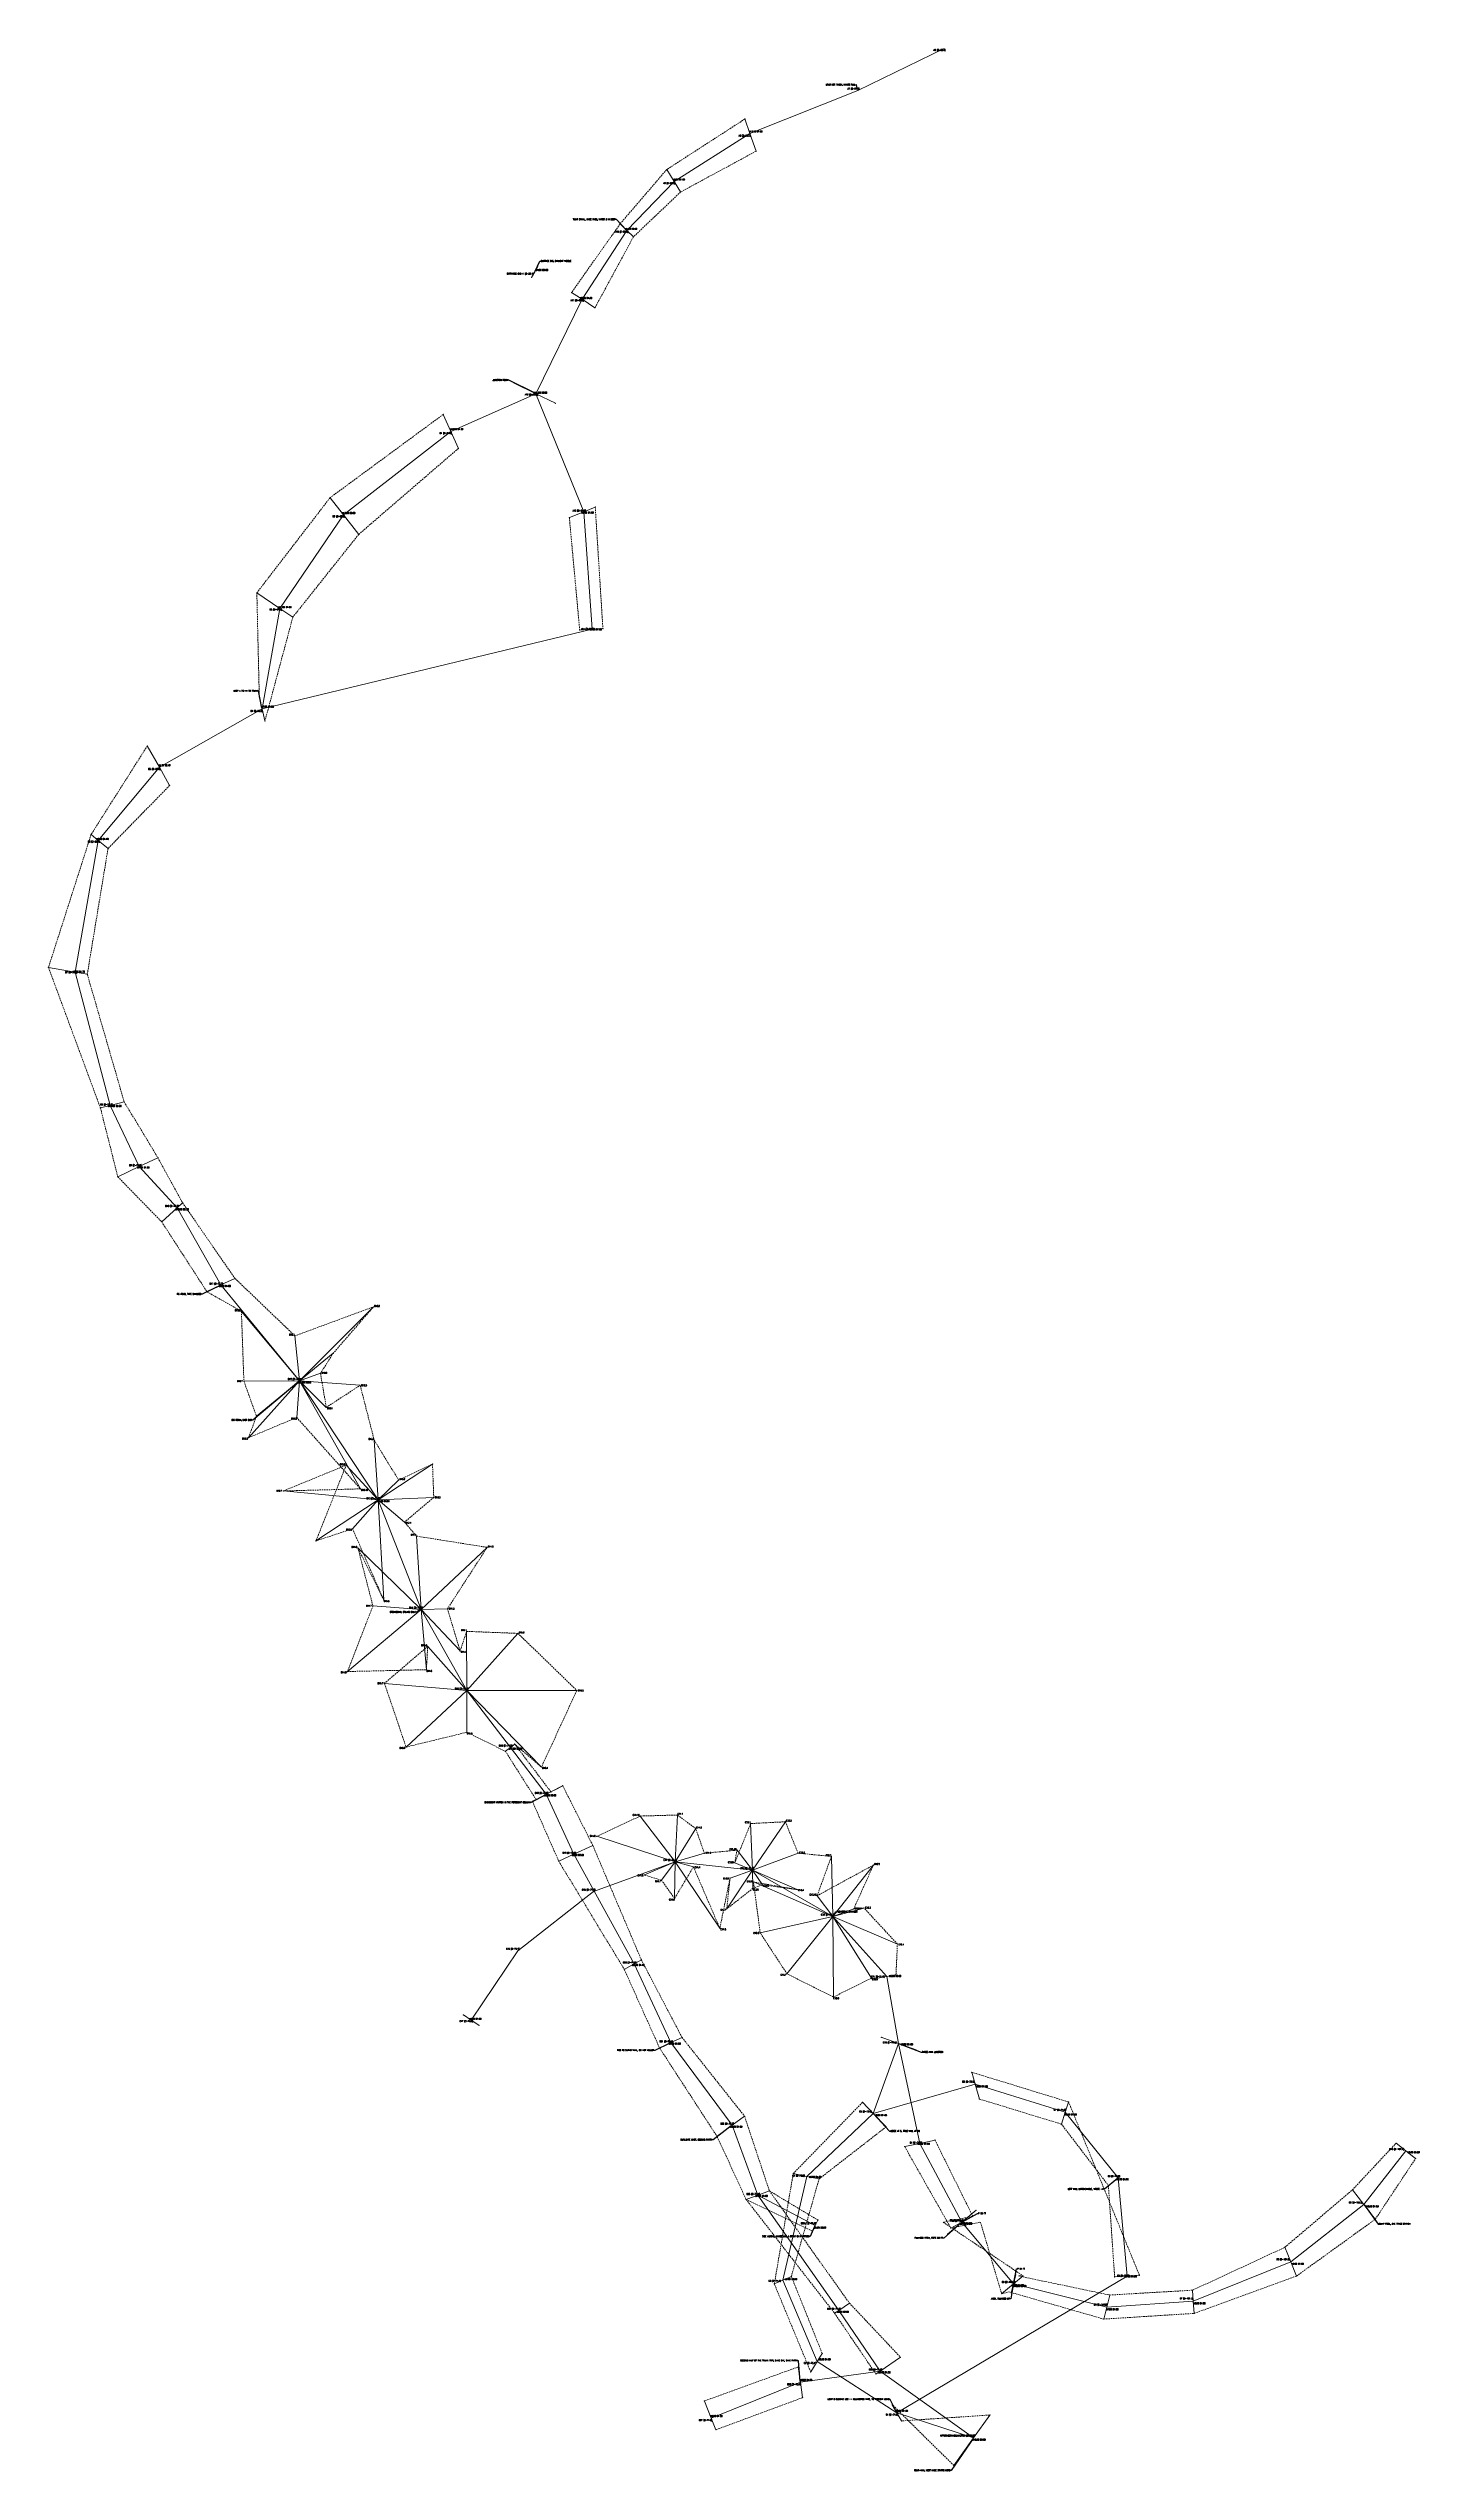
# Model space of a CAD drawing. Header units: feet. Extents: x -352 to 533, y -1323 to 2.
# Drawn here: x -347 to 95, y -867 to -86 of the extents above; entities that cross this region are included whole.
import ezdxf

# ---------------------------------------------------------------- set-up
doc = ezdxf.new("R2010")
doc.units = ezdxf.units.FT
doc.header["$MEASUREMENT"] = 0
doc.linetypes.add('DASHED', pattern=[0.75, 0.5, -0.25])
for name, color, linetype, lineweight, true_color in [('CTRL-LRUD', 9, 'Continuous', 9, 0xffc0cb), ('CTRL-LRUD-WALL-LEFT', 8, 'DASHED', 0, 0x808080), ('CTRL-LRUD-WALL-RIGHT', 8, 'DASHED', 0, 0x808080), ('CTRL-SHOTS', 8, 'Continuous', 9, 0x808080), ('CTRL-SPLAYS', 8, 'Continuous', 0, 0x808080), ('CTRL-STATION-LABELS', 1, 'Continuous', 0, 0xff0000), ('CTRL-STATIONS', 1, 'Continuous', 9, 0xff0000), ('NOTES-ANNOTATION', 7, 'Continuous', 18, 0xffffff)]:
    doc.layers.add(name, color=color, linetype=linetype, lineweight=lineweight, true_color=true_color)
doc.styles.get("Standard").update_dxf_attribs({"font": ''})
doc.styles.add('textstyle10', font='')
doc.styles.add('textstyle101', font='')
doc.styles.add('textstyle102', font='')
doc.styles.add('textstyle103', font='')
doc.styles.add('textstyle104', font='')
doc.styles.add('textstyle105', font='')
doc.styles.add('textstyle11', font='')
doc.styles.add('textstyle110', font='')
doc.styles.add('textstyle111', font='')
doc.styles.add('textstyle113', font='')
doc.styles.add('textstyle115', font='')
doc.styles.add('textstyle116', font='')
doc.styles.add('textstyle117', font='')
doc.styles.add('textstyle120', font='')
doc.styles.add('textstyle122', font='')
doc.styles.add('textstyle123', font='')
doc.styles.add('textstyle124', font='')
doc.styles.add('textstyle125', font='')
doc.styles.add('textstyle128', font='')
doc.styles.add('textstyle129', font='')
doc.styles.add('textstyle13', font='')
doc.styles.add('textstyle130', font='')
doc.styles.add('textstyle132', font='')
doc.styles.add('textstyle134', font='')
doc.styles.add('textstyle135', font='')
doc.styles.add('textstyle136', font='')
doc.styles.add('textstyle137', font='')
doc.styles.add('textstyle138', font='')
doc.styles.add('textstyle14', font='')
doc.styles.add('textstyle140', font='')
doc.styles.add('textstyle141', font='')
doc.styles.add('textstyle142', font='')
doc.styles.add('textstyle143', font='')
doc.styles.add('textstyle144', font='')
doc.styles.add('textstyle146', font='')
doc.styles.add('textstyle147', font='')
doc.styles.add('textstyle148', font='')
doc.styles.add('textstyle149', font='')
doc.styles.add('textstyle15', font='')
doc.styles.add('textstyle150', font='')
doc.styles.add('textstyle151', font='')
doc.styles.add('textstyle152', font='')
doc.styles.add('textstyle153', font='')
doc.styles.add('textstyle154', font='')
doc.styles.add('textstyle156', font='')
doc.styles.add('textstyle157', font='')
doc.styles.add('textstyle158', font='')
doc.styles.add('textstyle159', font='')
doc.styles.add('textstyle16', font='')
doc.styles.add('textstyle161', font='')
doc.styles.add('textstyle162', font='')
doc.styles.add('textstyle164', font='')
doc.styles.add('textstyle165', font='')
doc.styles.add('textstyle166', font='')
doc.styles.add('textstyle167', font='')
doc.styles.add('textstyle168', font='')
doc.styles.add('textstyle169', font='')
doc.styles.add('textstyle17', font='')
doc.styles.add('textstyle172', font='')
doc.styles.add('textstyle173', font='')
doc.styles.add('textstyle174', font='')
doc.styles.add('textstyle176', font='')
doc.styles.add('textstyle178', font='')
doc.styles.add('textstyle179', font='')
doc.styles.add('textstyle18', font='')
doc.styles.add('textstyle180', font='')
doc.styles.add('textstyle182', font='')
doc.styles.add('textstyle183', font='')
doc.styles.add('textstyle184', font='')
doc.styles.add('textstyle185', font='')
doc.styles.add('textstyle187', font='')
doc.styles.add('textstyle188', font='')
doc.styles.add('textstyle190', font='')
doc.styles.add('textstyle192', font='')
doc.styles.add('textstyle195', font='')
doc.styles.add('textstyle197', font='')
doc.styles.add('textstyle198', font='')
doc.styles.add('textstyle2', font='')
doc.styles.add('textstyle201', font='')
doc.styles.add('textstyle202', font='')
doc.styles.add('textstyle203', font='')
doc.styles.add('textstyle204', font='')
doc.styles.add('textstyle207', font='')
doc.styles.add('textstyle208', font='')
doc.styles.add('textstyle209', font='')
doc.styles.add('textstyle21', font='')
doc.styles.add('textstyle212', font='')
doc.styles.add('textstyle213', font='')
doc.styles.add('textstyle214', font='')
doc.styles.add('textstyle215', font='')
doc.styles.add('textstyle216', font='')
doc.styles.add('textstyle217', font='')
doc.styles.add('textstyle22', font='')
doc.styles.add('textstyle220', font='')
doc.styles.add('textstyle221', font='')
doc.styles.add('textstyle222', font='')
doc.styles.add('textstyle224', font='')
doc.styles.add('textstyle225', font='')
doc.styles.add('textstyle226', font='')
doc.styles.add('textstyle227', font='')
doc.styles.add('textstyle229', font='')
doc.styles.add('textstyle23', font='')
doc.styles.add('textstyle230', font='')
doc.styles.add('textstyle231', font='')
doc.styles.add('textstyle234', font='')
doc.styles.add('textstyle236', font='')
doc.styles.add('textstyle237', font='')
doc.styles.add('textstyle238', font='')
doc.styles.add('textstyle240', font='')
doc.styles.add('textstyle241', font='')
doc.styles.add('textstyle242', font='')
doc.styles.add('textstyle243', font='')
doc.styles.add('textstyle244', font='')
doc.styles.add('textstyle245', font='')
doc.styles.add('textstyle246', font='')
doc.styles.add('textstyle247', font='')
doc.styles.add('textstyle248', font='')
doc.styles.add('textstyle254', font='')
doc.styles.add('textstyle255', font='')
doc.styles.add('textstyle256', font='')
doc.styles.add('textstyle257', font='')
doc.styles.add('textstyle258', font='')
doc.styles.add('textstyle259', font='')
doc.styles.add('textstyle260', font='')
doc.styles.add('textstyle261', font='')
doc.styles.add('textstyle262', font='')
doc.styles.add('textstyle263', font='')
doc.styles.add('textstyle264', font='')
doc.styles.add('textstyle267', font='')
doc.styles.add('textstyle268', font='')
doc.styles.add('textstyle270', font='')
doc.styles.add('textstyle271', font='')
doc.styles.add('textstyle272', font='')
doc.styles.add('textstyle274', font='')
doc.styles.add('textstyle275', font='')
doc.styles.add('textstyle277', font='')
doc.styles.add('textstyle278', font='')
doc.styles.add('textstyle28', font='')
doc.styles.add('textstyle280', font='')
doc.styles.add('textstyle281', font='')
doc.styles.add('textstyle285', font='')
doc.styles.add('textstyle286', font='')
doc.styles.add('textstyle287', font='')
doc.styles.add('textstyle288', font='')
doc.styles.add('textstyle29', font='')
doc.styles.add('textstyle290', font='')
doc.styles.add('textstyle291', font='')
doc.styles.add('textstyle292', font='')
doc.styles.add('textstyle294', font='')
doc.styles.add('textstyle295', font='')
doc.styles.add('textstyle296', font='')
doc.styles.add('textstyle297', font='')
doc.styles.add('textstyle299', font='')
doc.styles.add('textstyle3', font='')
doc.styles.add('textstyle301', font='')
doc.styles.add('textstyle302', font='')
doc.styles.add('textstyle303', font='')
doc.styles.add('textstyle305', font='')
doc.styles.add('textstyle306', font='')
doc.styles.add('textstyle309', font='')
doc.styles.add('textstyle310', font='')
doc.styles.add('textstyle312', font='')
doc.styles.add('textstyle34', font='')
doc.styles.add('textstyle36', font='')
doc.styles.add('textstyle37', font='')
doc.styles.add('textstyle38', font='')
doc.styles.add('textstyle4', font='')
doc.styles.add('textstyle40', font='')
doc.styles.add('textstyle41', font='')
doc.styles.add('textstyle42', font='')
doc.styles.add('textstyle43', font='')
doc.styles.add('textstyle44', font='')
doc.styles.add('textstyle45', font='')
doc.styles.add('textstyle46', font='')
doc.styles.add('textstyle47', font='')
doc.styles.add('textstyle49', font='')
doc.styles.add('textstyle5', font='')
doc.styles.add('textstyle53', font='')
doc.styles.add('textstyle56', font='')
doc.styles.add('textstyle57', font='')
doc.styles.add('textstyle58', font='')
doc.styles.add('textstyle59', font='')
doc.styles.add('textstyle6', font='')
doc.styles.add('textstyle60', font='')
doc.styles.add('textstyle61', font='')
doc.styles.add('textstyle62', font='')
doc.styles.add('textstyle63', font='')
doc.styles.add('textstyle64', font='')
doc.styles.add('textstyle66', font='')
doc.styles.add('textstyle67', font='')
doc.styles.add('textstyle68', font='')
doc.styles.add('textstyle7', font='')
doc.styles.add('textstyle70', font='')
doc.styles.add('textstyle72', font='')
doc.styles.add('textstyle73', font='')
doc.styles.add('textstyle75', font='')
doc.styles.add('textstyle78', font='')
doc.styles.add('textstyle79', font='')
doc.styles.add('textstyle8', font='')
doc.styles.add('textstyle80', font='')
doc.styles.add('textstyle83', font='')
doc.styles.add('textstyle84', font='')
doc.styles.add('textstyle85', font='')
doc.styles.add('textstyle86', font='')
doc.styles.add('textstyle88', font='')
doc.styles.add('textstyle9', font='')
doc.styles.add('textstyle90', font='')
doc.styles.add('textstyle92', font='')
doc.styles.add('textstyle93', font='')
doc.styles.add('textstyle95', font='')
doc.styles.add('textstyle96', font='')
doc.styles.add('textstyle98', font='')
doc.styles.get('Standard').set_extended_font_data('txt')
doc.styles.get('textstyle10').set_extended_font_data('standard')
doc.styles.get('textstyle101').set_extended_font_data('standard')
doc.styles.get('textstyle102').set_extended_font_data('standard')
doc.styles.get('textstyle103').set_extended_font_data('standard')
doc.styles.get('textstyle104').set_extended_font_data('standard')
doc.styles.get('textstyle105').set_extended_font_data('standard')
doc.styles.get('textstyle11').set_extended_font_data('standard')
doc.styles.get('textstyle110').set_extended_font_data('standard')
doc.styles.get('textstyle111').set_extended_font_data('standard')
doc.styles.get('textstyle113').set_extended_font_data('standard')
doc.styles.get('textstyle115').set_extended_font_data('standard')
doc.styles.get('textstyle116').set_extended_font_data('standard')
doc.styles.get('textstyle117').set_extended_font_data('standard')
doc.styles.get('textstyle120').set_extended_font_data('standard')
doc.styles.get('textstyle122').set_extended_font_data('standard')
doc.styles.get('textstyle123').set_extended_font_data('standard')
doc.styles.get('textstyle124').set_extended_font_data('standard')
doc.styles.get('textstyle125').set_extended_font_data('standard')
doc.styles.get('textstyle128').set_extended_font_data('standard')
doc.styles.get('textstyle129').set_extended_font_data('standard')
doc.styles.get('textstyle13').set_extended_font_data('standard')
doc.styles.get('textstyle130').set_extended_font_data('standard')
doc.styles.get('textstyle132').set_extended_font_data('standard')
doc.styles.get('textstyle134').set_extended_font_data('standard')
doc.styles.get('textstyle135').set_extended_font_data('standard')
doc.styles.get('textstyle136').set_extended_font_data('standard')
doc.styles.get('textstyle137').set_extended_font_data('standard')
doc.styles.get('textstyle138').set_extended_font_data('standard')
doc.styles.get('textstyle14').set_extended_font_data('standard')
doc.styles.get('textstyle140').set_extended_font_data('standard')
doc.styles.get('textstyle141').set_extended_font_data('standard')
doc.styles.get('textstyle142').set_extended_font_data('standard')
doc.styles.get('textstyle143').set_extended_font_data('standard')
doc.styles.get('textstyle144').set_extended_font_data('standard')
doc.styles.get('textstyle146').set_extended_font_data('standard')
doc.styles.get('textstyle147').set_extended_font_data('standard')
doc.styles.get('textstyle148').set_extended_font_data('standard')
doc.styles.get('textstyle149').set_extended_font_data('standard')
doc.styles.get('textstyle15').set_extended_font_data('standard')
doc.styles.get('textstyle150').set_extended_font_data('standard')
doc.styles.get('textstyle151').set_extended_font_data('standard')
doc.styles.get('textstyle152').set_extended_font_data('standard')
doc.styles.get('textstyle153').set_extended_font_data('standard')
doc.styles.get('textstyle154').set_extended_font_data('standard')
doc.styles.get('textstyle156').set_extended_font_data('standard')
doc.styles.get('textstyle157').set_extended_font_data('standard')
doc.styles.get('textstyle158').set_extended_font_data('standard')
doc.styles.get('textstyle159').set_extended_font_data('standard')
doc.styles.get('textstyle16').set_extended_font_data('standard')
doc.styles.get('textstyle161').set_extended_font_data('standard')
doc.styles.get('textstyle162').set_extended_font_data('standard')
doc.styles.get('textstyle164').set_extended_font_data('standard')
doc.styles.get('textstyle165').set_extended_font_data('standard')
doc.styles.get('textstyle166').set_extended_font_data('standard')
doc.styles.get('textstyle167').set_extended_font_data('standard')
doc.styles.get('textstyle168').set_extended_font_data('standard')
doc.styles.get('textstyle169').set_extended_font_data('standard')
doc.styles.get('textstyle17').set_extended_font_data('standard')
doc.styles.get('textstyle172').set_extended_font_data('standard')
doc.styles.get('textstyle173').set_extended_font_data('standard')
doc.styles.get('textstyle174').set_extended_font_data('standard')
doc.styles.get('textstyle176').set_extended_font_data('standard')
doc.styles.get('textstyle178').set_extended_font_data('standard')
doc.styles.get('textstyle179').set_extended_font_data('standard')
doc.styles.get('textstyle18').set_extended_font_data('standard')
doc.styles.get('textstyle180').set_extended_font_data('standard')
doc.styles.get('textstyle182').set_extended_font_data('standard')
doc.styles.get('textstyle183').set_extended_font_data('standard')
doc.styles.get('textstyle184').set_extended_font_data('standard')
doc.styles.get('textstyle185').set_extended_font_data('standard')
doc.styles.get('textstyle187').set_extended_font_data('standard')
doc.styles.get('textstyle188').set_extended_font_data('standard')
doc.styles.get('textstyle190').set_extended_font_data('standard')
doc.styles.get('textstyle192').set_extended_font_data('standard')
doc.styles.get('textstyle195').set_extended_font_data('standard')
doc.styles.get('textstyle197').set_extended_font_data('standard')
doc.styles.get('textstyle198').set_extended_font_data('standard')
doc.styles.get('textstyle2').set_extended_font_data('standard')
doc.styles.get('textstyle201').set_extended_font_data('standard')
doc.styles.get('textstyle202').set_extended_font_data('standard')
doc.styles.get('textstyle203').set_extended_font_data('standard')
doc.styles.get('textstyle204').set_extended_font_data('standard')
doc.styles.get('textstyle207').set_extended_font_data('standard')
doc.styles.get('textstyle208').set_extended_font_data('standard')
doc.styles.get('textstyle209').set_extended_font_data('standard')
doc.styles.get('textstyle21').set_extended_font_data('standard')
doc.styles.get('textstyle212').set_extended_font_data('standard')
doc.styles.get('textstyle213').set_extended_font_data('standard')
doc.styles.get('textstyle214').set_extended_font_data('standard')
doc.styles.get('textstyle215').set_extended_font_data('standard')
doc.styles.get('textstyle216').set_extended_font_data('standard')
doc.styles.get('textstyle217').set_extended_font_data('standard')
doc.styles.get('textstyle22').set_extended_font_data('standard')
doc.styles.get('textstyle220').set_extended_font_data('standard')
doc.styles.get('textstyle221').set_extended_font_data('standard')
doc.styles.get('textstyle222').set_extended_font_data('standard')
doc.styles.get('textstyle224').set_extended_font_data('standard')
doc.styles.get('textstyle225').set_extended_font_data('standard')
doc.styles.get('textstyle226').set_extended_font_data('standard')
doc.styles.get('textstyle227').set_extended_font_data('standard')
doc.styles.get('textstyle229').set_extended_font_data('standard')
doc.styles.get('textstyle23').set_extended_font_data('standard')
doc.styles.get('textstyle230').set_extended_font_data('standard')
doc.styles.get('textstyle231').set_extended_font_data('standard')
doc.styles.get('textstyle234').set_extended_font_data('standard')
doc.styles.get('textstyle236').set_extended_font_data('standard')
doc.styles.get('textstyle237').set_extended_font_data('standard')
doc.styles.get('textstyle238').set_extended_font_data('standard')
doc.styles.get('textstyle240').set_extended_font_data('standard')
doc.styles.get('textstyle241').set_extended_font_data('standard')
doc.styles.get('textstyle242').set_extended_font_data('standard')
doc.styles.get('textstyle243').set_extended_font_data('standard')
doc.styles.get('textstyle244').set_extended_font_data('standard')
doc.styles.get('textstyle245').set_extended_font_data('standard')
doc.styles.get('textstyle246').set_extended_font_data('standard')
doc.styles.get('textstyle247').set_extended_font_data('standard')
doc.styles.get('textstyle248').set_extended_font_data('standard')
doc.styles.get('textstyle254').set_extended_font_data('standard')
doc.styles.get('textstyle255').set_extended_font_data('standard')
doc.styles.get('textstyle256').set_extended_font_data('standard')
doc.styles.get('textstyle257').set_extended_font_data('standard')
doc.styles.get('textstyle258').set_extended_font_data('standard')
doc.styles.get('textstyle259').set_extended_font_data('standard')
doc.styles.get('textstyle260').set_extended_font_data('standard')
doc.styles.get('textstyle261').set_extended_font_data('standard')
doc.styles.get('textstyle262').set_extended_font_data('standard')
doc.styles.get('textstyle263').set_extended_font_data('standard')
doc.styles.get('textstyle264').set_extended_font_data('standard')
doc.styles.get('textstyle267').set_extended_font_data('standard')
doc.styles.get('textstyle268').set_extended_font_data('standard')
doc.styles.get('textstyle270').set_extended_font_data('standard')
doc.styles.get('textstyle271').set_extended_font_data('standard')
doc.styles.get('textstyle272').set_extended_font_data('standard')
doc.styles.get('textstyle274').set_extended_font_data('standard')
doc.styles.get('textstyle275').set_extended_font_data('standard')
doc.styles.get('textstyle277').set_extended_font_data('standard')
doc.styles.get('textstyle278').set_extended_font_data('standard')
doc.styles.get('textstyle28').set_extended_font_data('standard')
doc.styles.get('textstyle280').set_extended_font_data('standard')
doc.styles.get('textstyle281').set_extended_font_data('standard')
doc.styles.get('textstyle285').set_extended_font_data('standard')
doc.styles.get('textstyle286').set_extended_font_data('standard')
doc.styles.get('textstyle287').set_extended_font_data('standard')
doc.styles.get('textstyle288').set_extended_font_data('standard')
doc.styles.get('textstyle29').set_extended_font_data('standard')
doc.styles.get('textstyle290').set_extended_font_data('standard')
doc.styles.get('textstyle291').set_extended_font_data('standard')
doc.styles.get('textstyle292').set_extended_font_data('standard')
doc.styles.get('textstyle294').set_extended_font_data('standard')
doc.styles.get('textstyle295').set_extended_font_data('standard')
doc.styles.get('textstyle296').set_extended_font_data('standard')
doc.styles.get('textstyle297').set_extended_font_data('standard')
doc.styles.get('textstyle299').set_extended_font_data('standard')
doc.styles.get('textstyle3').set_extended_font_data('standard')
doc.styles.get('textstyle301').set_extended_font_data('standard')
doc.styles.get('textstyle302').set_extended_font_data('standard')
doc.styles.get('textstyle303').set_extended_font_data('standard')
doc.styles.get('textstyle305').set_extended_font_data('standard')
doc.styles.get('textstyle306').set_extended_font_data('standard')
doc.styles.get('textstyle309').set_extended_font_data('standard')
doc.styles.get('textstyle310').set_extended_font_data('standard')
doc.styles.get('textstyle312').set_extended_font_data('standard')
doc.styles.get('textstyle34').set_extended_font_data('standard')
doc.styles.get('textstyle36').set_extended_font_data('standard')
doc.styles.get('textstyle37').set_extended_font_data('standard')
doc.styles.get('textstyle38').set_extended_font_data('standard')
doc.styles.get('textstyle4').set_extended_font_data('standard')
doc.styles.get('textstyle40').set_extended_font_data('standard')
doc.styles.get('textstyle41').set_extended_font_data('standard')
doc.styles.get('textstyle42').set_extended_font_data('standard')
doc.styles.get('textstyle43').set_extended_font_data('standard')
doc.styles.get('textstyle44').set_extended_font_data('standard')
doc.styles.get('textstyle45').set_extended_font_data('standard')
doc.styles.get('textstyle46').set_extended_font_data('standard')
doc.styles.get('textstyle47').set_extended_font_data('standard')
doc.styles.get('textstyle49').set_extended_font_data('standard')
doc.styles.get('textstyle5').set_extended_font_data('standard')
doc.styles.get('textstyle53').set_extended_font_data('standard')
doc.styles.get('textstyle56').set_extended_font_data('standard')
doc.styles.get('textstyle57').set_extended_font_data('standard')
doc.styles.get('textstyle58').set_extended_font_data('standard')
doc.styles.get('textstyle59').set_extended_font_data('standard')
doc.styles.get('textstyle6').set_extended_font_data('standard')
doc.styles.get('textstyle60').set_extended_font_data('standard')
doc.styles.get('textstyle61').set_extended_font_data('standard')
doc.styles.get('textstyle62').set_extended_font_data('standard')
doc.styles.get('textstyle63').set_extended_font_data('standard')
doc.styles.get('textstyle64').set_extended_font_data('standard')
doc.styles.get('textstyle66').set_extended_font_data('standard')
doc.styles.get('textstyle67').set_extended_font_data('standard')
doc.styles.get('textstyle68').set_extended_font_data('standard')
doc.styles.get('textstyle7').set_extended_font_data('standard')
doc.styles.get('textstyle70').set_extended_font_data('standard')
doc.styles.get('textstyle72').set_extended_font_data('standard')
doc.styles.get('textstyle73').set_extended_font_data('standard')
doc.styles.get('textstyle75').set_extended_font_data('standard')
doc.styles.get('textstyle78').set_extended_font_data('standard')
doc.styles.get('textstyle79').set_extended_font_data('standard')
doc.styles.get('textstyle8').set_extended_font_data('standard')
doc.styles.get('textstyle80').set_extended_font_data('standard')
doc.styles.get('textstyle83').set_extended_font_data('standard')
doc.styles.get('textstyle84').set_extended_font_data('standard')
doc.styles.get('textstyle85').set_extended_font_data('standard')
doc.styles.get('textstyle86').set_extended_font_data('standard')
doc.styles.get('textstyle88').set_extended_font_data('standard')
doc.styles.get('textstyle9').set_extended_font_data('standard')
doc.styles.get('textstyle90').set_extended_font_data('standard')
doc.styles.get('textstyle92').set_extended_font_data('standard')
doc.styles.get('textstyle93').set_extended_font_data('standard')
doc.styles.get('textstyle95').set_extended_font_data('standard')
doc.styles.get('textstyle96').set_extended_font_data('standard')
doc.styles.get('textstyle98').set_extended_font_data('standard')
doc.dimstyles.get("Standard").update_dxf_attribs({"dimtxt": 0.083333, "dimasz": 0.083333, "dimexe": 0.041667, "dimexo": 0.020833, "dimgap": 0.020833, "dimtad": 1, "dimtxsty": 'Standard', "dimcen": 2.5, "dimadec": 0, "dimazin": 0, "dimtfac": 1, "dimtmove": 0, "dimatfit": 3, "dimfxl": 1, "dimarcsym": 0})

msp = doc.modelspace()

# ---------------------------------------------------------------- linework, layer by layer
at = {"layer": 'CTRL-LRUD'}
for p, q in [((-120.53, -113.01), (-122.16, -108.28)), ((-120.53, -113.01), (-118.58, -118.68)), ((-145, -128.41), (-147.39, -124.6)), ((-145, -128.41), (-142.88, -131.81)), ((-160.26, -144.22), (-162.42, -142.13)), ((-160.26, -144.22), (-158.11, -146.3)), ((-189.94, -157.63), (-188.94, -155.9)), ((-189.94, -157.63), (-190.94, -159.36)), ((-174.69, -166.44), (-178.05, -164.26)), ((-174.69, -166.44), (-170.5, -169.16)), ((-189.54, -196.88), (-196.73, -193.37)), ((-189.54, -196.88), (-183.25, -199.95)), ((-216.96, -209.03), (-219.4, -203.55)), ((-216.96, -209.03), (-214.52, -214.51)), ((-251.61, -235.96), (-255.92, -230.44)), ((-174.13, -234.95), (-170.42, -233.45)), ((-251.61, -235.96), (-246.69, -242.26)), ((-174.13, -234.95), (-178.77, -236.83)), ((-272.07, -266.15), (-279.53, -261.11)), ((-272.07, -266.15), (-267.92, -268.94)), ((-171.44, -272.86), (-175.43, -273.14)), ((-171.44, -272.86), (-167.95, -272.62)), ((-277.83, -298.56), (-278.74, -294.67)), ((-277.83, -298.56), (-276.91, -302.45)), ((-310.95, -317.38), (-314.85, -310.51)), ((-310.95, -317.38), (-307.64, -323.21)), ((-330.65, -340.96), (-332.96, -339.04)), ((-330.65, -340.96), (-327.51, -343.59)), ((-338.14, -383.44), (-346.71, -381.93)), ((-338.14, -383.44), (-334.2, -384.14)), ((-326.77, -426.43), (-329.96, -427.27)), ((-326.77, -426.43), (-322.32, -425.25)), ((-317.42, -446.14), (-311.45, -443.32)), ((-317.42, -446.14), (-324.37, -449.44)), ((-305.26, -459.46), (-310.21, -463.98)), ((-305.26, -459.46), (-303.49, -457.84)), ((-291.12, -484.36), (-295.64, -486.51)), ((-291.12, -484.36), (-286.6, -482.22)), ((-265.74, -515.28), (-254.92, -506.39)), ((-265.74, -515.28), (-279.65, -526.7)), ((-240.43, -553.68), (-222.89, -542.12)), ((-240.43, -553.68), (-260.46, -566.89)), ((-197.71, -633.49), (-196.37, -632.45)), ((-197.71, -633.49), (-199.37, -634.77)), ((-186.23, -648.62), (-190.68, -650.91)), ((-186.23, -648.62), (-189.52, -650.31)), ((-186.23, -648.62), (-180.89, -645.88)), ((-186.23, -648.62), (-184.72, -647.85)), ((-177.3, -667.91), (-182.2, -670.18)), ((-177.3, -667.91), (-171.22, -665.1)), ((-157.82, -703.32), (-161.06, -705.11)), ((-157.82, -703.32), (-155.54, -702.07)), ((-76.41, -707.37), (-79.37, -707.89)), ((-76.41, -707.37), (-73.46, -706.85)), ((-210.44, -721.48), (-212.93, -719.8)), ((-210.44, -721.48), (-207.95, -723.15)), ((-146.07, -728.73), (-149.7, -730.41)), ((-146.07, -728.73), (-142.44, -727.05)), ((-72.59, -729.02), (-78.23, -726.97)), ((-72.59, -729.02), (-66.96, -731.08)), ((-47.92, -742.12), (-49.03, -738.28)), ((-47.92, -742.12), (-46.55, -746.93)), ((-80.8, -751.57), (-84.27, -747.98)), ((-18.87, -751.21), (-17.79, -747.88)), ((-126.32, -755.4), (-131.16, -758.95)), ((-126.32, -755.4), (-122.29, -752.45)), ((-80.8, -751.57), (-76.63, -755.89)), ((-18.87, -751.21), (-20.11, -755.02)), ((-65.75, -761.22), (-70.64, -762.26)), ((-65.75, -761.22), (-60.86, -760.18)), ((90.93, -763.63), (87.78, -761.17)), ((90.93, -763.63), (94.08, -766.1)), ((-102.17, -771.88), (-106.57, -770.95)), ((-102.17, -771.88), (-98.26, -772.71)), ((-1.81, -772.34), (-4.97, -774.8)), ((-118.03, -777.91), (-121.78, -779.29)), ((-118.03, -777.91), (-114.28, -776.53)), ((77.4, -780.96), (73.7, -776.23)), ((77.4, -780.96), (81.09, -785.69)), ((-99.54, -787.74), (-100.48, -789.5)), ((-99.54, -787.74), (-98.61, -785.97)), ((-52.24, -786.64), (-56.83, -790.5)), ((-52.24, -786.64), (-55.77, -788.52)), ((-52.24, -786.64), (-47.64, -782.78)), ((-52.24, -786.64), (-48.7, -784.76)), ((53.81, -799.39), (51.94, -794.75)), ((-109.93, -805.34), (-107.19, -804.12)), ((-35.55, -806.53), (-34.82, -803.62)), ((-35.55, -806.53), (-32.48, -803.96)), ((1.04, -804.04), (-2.95, -804.32)), ((1.04, -804.04), (5.03, -803.76)), ((53.81, -799.39), (55.69, -804.02)), ((-109.93, -805.34), (-112.68, -806.56)), ((-91.93, -815.12), (-88.49, -812.71)), ((-35.55, -806.53), (-39.38, -809.74)), ((-35.55, -806.53), (-36.27, -809.44)), ((-5.49, -814.02), (-4.52, -810.14)), ((22.41, -812.07), (22.16, -808.58)), ((22.41, -812.07), (22.69, -816.06)), ((-91.93, -815.12), (-93.24, -816.04)), ((-5.49, -814.02), (-6.45, -817.9)), ((-104.27, -838.28), (-104.96, -833.32)), ((-98.84, -831.53), (-100.96, -834.92)), ((-98.84, -831.53), (-97.25, -828.98)), ((-78.52, -834.66), (-79.93, -835.62)), ((-78.52, -834.66), (-72.01, -830.19)), ((-104.27, -838.28), (-103.57, -843.23)), ((-132.99, -849.88), (-135.24, -844.32)), ((-132.99, -849.88), (-131.49, -853.59)), ((-73.14, -848.14), (-74.64, -845.54)), ((-73.14, -848.14), (-71.64, -850.74)), ((-48.42, -856.17), (-43.19, -848.84)), ((-48.42, -856.17), (-54.82, -865.12))]:
    msp.add_line(p, q, dxfattribs=at)
for p in [(-122.16, -108.28), (-147.39, -124.6), (-118.58, -118.68), (-142.88, -131.81), (-162.42, -142.13), (-158.11, -146.3), (-188.94, -155.9), (-190.94, -159.36), (-178.05, -164.26), (-170.5, -169.16), (-196.73, -193.37), (-183.25, -199.95), (-219.4, -203.55), (-214.52, -214.51), (-255.92, -230.44), (-170.42, -233.45), (-246.69, -242.26), (-178.77, -236.83), (-279.53, -261.11), (-267.92, -268.94), (-175.43, -273.14), (-167.95, -272.62), (-278.74, -294.67), (-276.91, -302.45), (-314.85, -310.51), (-307.64, -323.21), (-332.96, -339.04), (-327.51, -343.59), (-346.71, -381.93), (-334.2, -384.14), (-329.96, -427.27), (-322.32, -425.25), (-311.45, -443.32), (-324.37, -449.44), (-303.49, -457.84), (-310.21, -463.98), (-286.6, -482.22), (-295.64, -486.51), (-254.92, -506.39), (-279.65, -526.7), (-222.89, -542.12), (-260.46, -566.89), (-196.37, -632.45), (-199.37, -634.77), (-184.72, -647.85), (-180.89, -645.88), (-190.68, -650.91), (-189.52, -650.31), (-182.2, -670.18), (-171.22, -665.1), (-155.54, -702.07), (-161.06, -705.11), (-79.37, -707.89), (-73.46, -706.85), (-212.93, -719.8), (-207.95, -723.15), (-149.7, -730.41), (-142.44, -727.05), (-78.23, -726.97), (-66.96, -731.08), (-49.03, -738.28), (-84.27, -747.98), (-46.55, -746.93), (-17.79, -747.88), (-122.29, -752.45), (-76.63, -755.89), (-20.11, -755.02), (-131.16, -758.95), (-70.64, -762.26), (-60.86, -760.18), (87.78, -761.17), (-106.57, -770.95), (-98.26, -772.71), (94.08, -766.1), (-121.78, -779.29), (-114.28, -776.53), (-4.97, -774.8), (73.7, -776.23), (-98.61, -785.97), (-55.77, -788.52), (-48.7, -784.76), (-47.64, -782.78), (81.09, -785.69), (-100.48, -789.5), (-56.83, -790.5), (51.94, -794.75), (-107.19, -804.12), (-34.82, -803.62), (-32.48, -803.96), (-2.95, -804.32), (5.03, -803.76), (55.69, -804.02), (-112.68, -806.56), (-88.49, -812.71), (-39.38, -809.74), (-36.27, -809.44), (-4.52, -810.14), (22.16, -808.58), (-93.24, -816.04), (-6.45, -817.9), (22.69, -816.06), (-104.96, -833.32), (-100.96, -834.92), (-97.25, -828.98), (-79.93, -835.62), (-72.01, -830.19), (-103.57, -843.23), (-135.24, -844.32), (-74.64, -845.54), (-71.64, -850.74), (-43.19, -848.84), (-131.49, -853.59), (-54.82, -865.12)]:
    msp.add_point(p, dxfattribs=at)
at = {"layer": 'CTRL-LRUD-WALL-LEFT'}
for points in [[(-118.58, -118.68), (-142.88, -131.81), (-158.11, -146.3), (-170.5, -169.16)], [(-214.52, -214.51), (-246.69, -242.26), (-267.92, -268.94), (-276.91, -302.45)], [(-170.42, -233.45), (-167.95, -272.62)], [(-307.64, -323.21), (-327.51, -343.59), (-334.2, -384.14), (-322.32, -425.25), (-311.45, -443.32), (-303.49, -457.84), (-286.6, -482.22)], [(-286.6, -482.22), (-267.26, -500.77), (-241.93, -491.41), (-254.92, -506.39), (-259.01, -512.83), (-257.14, -523.83), (-246.22, -516.72), (-241.67, -534.44), (-233.82, -547.26), (-222.89, -542.12), (-222.49, -552.88), (-231.88, -560.83), (-228.09, -565.35), (-205.27, -568.99), (-218.05, -588.76), (-213.99, -602.41), (-211.88, -596.08), (-195.33, -596.74), (-176.37, -615.16), (-187.76, -639.84), (-196.37, -632.45), (-184.72, -647.85), (-180.89, -645.88)], [(-180.89, -645.88), (-171.22, -665.1), (-155.54, -702.07), (-142.44, -727.05), (-122.29, -752.45)], [(-79.37, -707.89), (-81.36, -707.94), (-93.63, -714.02), (-108.6, -706.54), (-117.24, -693.32), (-119.41, -676.92), (-105.29, -679.38), (-116.5, -677.8), (-119.56, -678.96), (-128.01, -685.58), (-126.97, -675.67), (-130.24, -691.86), (-138.75, -672.07), (-144.83, -682.19), (-149.06, -676.37), (-154.59, -674.64)], [(-49.03, -738.28), (-17.79, -747.88), (5.03, -803.76)], [(-100.96, -834.92), (-112.68, -806.56), (-106.57, -770.95), (-84.27, -747.98)], [(-122.29, -752.45), (-114.28, -776.53), (-98.61, -785.97)], [(-60.86, -760.18), (-48.7, -784.76), (-58.24, -786.64), (-32.48, -803.96), (-33.96, -803.98), (-4.52, -810.14), (22.16, -808.58), (51.94, -794.75), (73.7, -776.23), (87.78, -761.17)], [(-114.28, -776.53), (-88.49, -812.71), (-72.01, -830.19)], [(-103.57, -843.23), (-131.49, -853.59)], [(-43.19, -848.84), (-71.64, -850.74)]]:
    msp.add_lwpolyline(points, dxfattribs=at)
at = {"layer": 'CTRL-LRUD-WALL-RIGHT'}
for points in [[(-122.16, -108.28), (-147.39, -124.6), (-162.42, -142.13), (-178.05, -164.26)], [(-219.4, -203.55), (-255.92, -230.44), (-279.53, -261.11), (-278.74, -294.67)], [(-178.77, -236.83), (-175.43, -273.14)], [(-314.85, -310.51), (-332.96, -339.04), (-346.71, -381.93), (-329.96, -427.27), (-324.37, -449.44), (-310.21, -463.98), (-295.64, -486.51)], [(-295.64, -486.51), (-284.52, -492.87), (-283.7, -515.39), (-279.65, -526.7), (-282.23, -533.63), (-266.67, -527.1), (-246.11, -550.12), (-271.01, -550.8), (-250.71, -542.47), (-260.46, -566.89), (-248.68, -563), (-238.62, -585.93), (-246.95, -569.14), (-242.1, -587.86), (-250.31, -609.04), (-224.86, -608.45), (-224.43, -600.92), (-238.37, -612.85), (-231.41, -633.4), (-211.81, -628.62), (-199.37, -634.77), (-189.52, -650.31), (-190.68, -650.91)], [(-190.68, -650.91), (-182.2, -670.18), (-161.06, -705.11), (-149.7, -730.41), (-131.16, -758.95)], [(-73.46, -706.85), (-73, -696.92), (-83.76, -685.32), (-87.08, -685.6), (-80.71, -671.45), (-98.87, -681.33), (-94.28, -668.67), (-105.04, -667.61), (-109.12, -657.49), (-120.31, -658.08), (-125.43, -670.73), (-124.71, -666.64), (-135.23, -667.64), (-138.02, -659.68), (-143.92, -655.32), (-155.91, -655.65), (-169.95, -662.19)], [(-46.55, -746.93), (-20.11, -755.02), (-4.97, -774.8), (-2.95, -804.32)], [(-97.25, -828.98), (-107.19, -804.12), (-98.26, -772.71), (-76.63, -755.89)], [(-131.16, -758.95), (-121.78, -779.29), (-100.48, -789.5)], [(-70.64, -762.26), (-55.77, -788.52), (-46.24, -786.64), (-39.38, -809.74), (-37.14, -809.07), (-6.45, -817.9), (22.69, -816.06), (55.69, -804.02), (81.09, -785.69), (94.08, -766.1)], [(-121.78, -779.29), (-93.24, -816.04), (-79.93, -835.62)], [(-104.96, -833.32), (-135.24, -844.32)], [(-54.82, -865.12), (-74.64, -845.54)]]:
    msp.add_lwpolyline(points, dxfattribs=at)
at = {"layer": 'CTRL-SHOTS'}
for p, q in [((-57.94, -85.53), (-85.74, -99.09)), ((-85.74, -99.09), (-120.53, -113.01)), ((-120.53, -113.01), (-145, -128.41)), ((-145, -128.41), (-160.26, -144.22)), ((-160.26, -144.22), (-174.69, -166.44)), ((-174.69, -166.44), (-189.54, -196.88)), ((-189.54, -196.88), (-216.96, -209.03)), ((-189.54, -196.88), (-174.13, -234.95)), ((-216.96, -209.03), (-251.61, -235.96)), ((-251.61, -235.96), (-272.07, -266.15)), ((-174.13, -234.95), (-171.44, -272.86)), ((-272.07, -266.15), (-277.83, -298.56)), ((-171.44, -272.86), (-277.83, -298.56)), ((-277.83, -298.56), (-310.95, -317.38)), ((-310.95, -317.38), (-330.65, -340.96)), ((-330.65, -340.96), (-338.14, -383.44)), ((-338.14, -383.44), (-326.77, -426.43)), ((-326.77, -426.43), (-317.42, -446.14)), ((-317.42, -446.14), (-305.26, -459.46)), ((-305.26, -459.46), (-291.12, -484.36)), ((-305.26, -459.46), (-291.12, -484.36)), ((-291.12, -484.36), (-265.74, -515.28)), ((-265.74, -515.28), (-240.43, -553.68)), ((-240.43, -553.68), (-226.57, -589.04)), ((-226.57, -589.04), (-211.86, -615.17)), ((-211.86, -615.17), (-197.71, -633.49)), ((-197.71, -633.49), (-186.23, -648.62)), ((-186.23, -648.62), (-186.23, -648.62)), ((-186.23, -648.62), (-186.23, -648.62)), ((-186.23, -648.62), (-177.3, -667.91)), ((-177.3, -667.91), (-157.82, -703.32)), ((-144.63, -670.45), (-170.93, -680.02)), ((-119.77, -673.06), (-144.63, -670.45)), ((-93.81, -688.05), (-119.77, -673.06)), ((-170.93, -680.02), (-195.35, -699.1)), ((-76.41, -707.37), (-93.81, -688.05)), ((-195.35, -699.1), (-210.44, -721.48)), ((-157.82, -703.32), (-146.07, -728.73)), ((-72.59, -729.02), (-76.41, -707.37)), ((-146.07, -728.73), (-126.32, -755.4)), ((-146.07, -728.73), (-126.32, -755.4)), ((-80.8, -751.57), (-72.59, -729.02)), ((-72.59, -729.02), (-65.75, -761.22)), ((-80.8, -751.57), (-47.92, -742.12)), ((-47.92, -742.12), (-18.87, -751.21)), ((-126.32, -755.4), (-118.03, -777.91)), ((-102.17, -771.88), (-80.8, -751.57)), ((-18.87, -751.21), (-1.81, -772.34)), ((-65.75, -761.22), (-52.24, -786.64)), ((77.4, -780.96), (90.93, -763.63)), ((-109.93, -805.34), (-102.17, -771.88)), ((-1.81, -772.34), (1.04, -804.04)), ((-118.03, -777.91), (-99.54, -787.74)), ((-118.03, -777.91), (-91.93, -815.12)), ((53.81, -799.39), (77.4, -780.96)), ((-52.24, -786.64), (-52.24, -786.64)), ((-52.24, -786.64), (-35.55, -806.53)), ((1.04, -804.04), (-73.14, -848.14)), ((22.41, -812.07), (53.81, -799.39)), ((-98.84, -831.53), (-109.93, -805.34)), ((-35.55, -806.53), (-35.55, -806.53)), ((-35.55, -806.53), (-5.49, -814.02)), ((-5.49, -814.02), (22.41, -812.07)), ((-91.93, -815.12), (-78.52, -834.66)), ((-78.52, -834.66), (-104.27, -838.28)), ((-73.14, -848.14), (-98.84, -831.53)), ((-78.52, -834.66), (-48.42, -856.17)), ((-104.27, -838.28), (-132.99, -849.88)), ((-48.42, -856.17), (-73.14, -848.14))]:
    msp.add_line(p, q, dxfattribs=at)
at = {"layer": 'CTRL-SPLAYS'}
for p, q in [((-265.74, -515.28), (-241.93, -491.41)), ((-265.74, -515.28), (-284.52, -492.87)), ((-265.74, -515.28), (-267.26, -500.77)), ((-265.74, -515.28), (-283.7, -515.39)), ((-265.74, -515.28), (-282.23, -533.63)), ((-265.74, -515.28), (-266.67, -527.1)), ((-265.74, -515.28), (-259.01, -512.83)), ((-265.74, -515.28), (-246.22, -516.72)), ((-265.74, -515.28), (-257.14, -523.83)), ((-265.74, -515.28), (-246.11, -550.12)), ((-240.43, -553.68), (-241.67, -534.44)), ((-240.43, -553.68), (-250.71, -542.47)), ((-240.43, -553.68), (-271.01, -550.8)), ((-240.43, -553.68), (-248.68, -563)), ((-240.43, -553.68), (-233.82, -547.26)), ((-240.43, -553.68), (-222.49, -552.88)), ((-240.43, -553.68), (-231.88, -560.83)), ((-240.43, -553.68), (-238.62, -585.93)), ((-226.57, -589.04), (-246.95, -569.14)), ((-226.57, -589.04), (-228.09, -565.35)), ((-226.57, -589.04), (-205.27, -568.99)), ((-226.57, -589.04), (-250.31, -609.04)), ((-226.57, -589.04), (-242.1, -587.86)), ((-226.57, -589.04), (-218.05, -588.76)), ((-226.57, -589.04), (-213.99, -602.41)), ((-226.57, -589.04), (-224.86, -608.45)), ((-211.86, -615.17), (-224.43, -600.92)), ((-211.86, -615.17), (-211.88, -596.08)), ((-211.86, -615.17), (-195.33, -596.74)), ((-211.86, -615.17), (-238.37, -612.85)), ((-211.86, -615.17), (-231.41, -633.4)), ((-211.86, -615.17), (-176.37, -615.16)), ((-211.86, -615.17), (-187.76, -639.84)), ((-211.86, -615.17), (-211.81, -628.62)), ((-144.63, -670.45), (-155.91, -655.65)), ((-144.63, -670.45), (-143.92, -655.32)), ((-144.63, -670.45), (-169.95, -662.19)), ((-144.63, -670.45), (-138.02, -659.68)), ((-119.77, -673.06), (-120.31, -658.08)), ((-119.77, -673.06), (-109.12, -657.49)), ((-144.63, -670.45), (-154.59, -674.64)), ((-144.63, -670.45), (-149.06, -676.37)), ((-144.63, -670.45), (-144.83, -682.19)), ((-144.63, -670.45), (-135.23, -667.64)), ((-144.63, -670.45), (-138.75, -672.07)), ((-144.63, -670.45), (-130.24, -691.86)), ((-119.77, -673.06), (-125.43, -670.73)), ((-119.77, -673.06), (-124.71, -666.64)), ((-119.77, -673.06), (-105.04, -667.61)), ((-93.81, -688.05), (-94.28, -668.67)), ((-93.81, -688.05), (-80.71, -671.45)), ((-119.77, -673.06), (-128.01, -685.58)), ((-119.77, -673.06), (-126.97, -675.67)), ((-119.77, -673.06), (-105.29, -679.38)), ((-119.77, -673.06), (-116.5, -677.8)), ((-119.77, -673.06), (-119.56, -678.96)), ((-93.81, -688.05), (-119.41, -676.92)), ((-93.81, -688.05), (-98.87, -681.33)), ((-93.81, -688.05), (-83.76, -685.32)), ((-93.81, -688.05), (-87.08, -685.6)), ((-93.81, -688.05), (-117.24, -693.32)), ((-93.81, -688.05), (-108.6, -706.54)), ((-93.81, -688.05), (-73, -696.92)), ((-93.81, -688.05), (-81.36, -707.94)), ((-93.81, -688.05), (-93.63, -714.02))]:
    msp.add_line(p, q, dxfattribs=at)
for p in [(-241.93, -491.41), (-284.52, -492.87), (-267.26, -500.77), (-283.7, -515.39), (-259.01, -512.83), (-246.22, -516.72), (-266.67, -527.1), (-257.14, -523.83), (-282.23, -533.63), (-241.67, -534.44), (-250.71, -542.47), (-271.01, -550.8), (-246.11, -550.12), (-233.82, -547.26), (-222.49, -552.88), (-231.88, -560.83), (-248.68, -563), (-246.95, -569.14), (-228.09, -565.35), (-205.27, -568.99), (-238.62, -585.93), (-242.1, -587.86), (-218.05, -588.76), (-224.43, -600.92), (-211.88, -596.08), (-195.33, -596.74), (-250.31, -609.04), (-224.86, -608.45), (-213.99, -602.41), (-238.37, -612.85), (-176.37, -615.16), (-211.81, -628.62), (-231.41, -633.4), (-187.76, -639.84), (-155.91, -655.65), (-143.92, -655.32), (-169.95, -662.19), (-138.02, -659.68), (-120.31, -658.08), (-109.12, -657.49), (-138.75, -672.07), (-135.23, -667.64), (-125.43, -670.73), (-124.71, -666.64), (-105.04, -667.61), (-94.28, -668.67), (-80.71, -671.45), (-154.59, -674.64), (-149.06, -676.37), (-126.97, -675.67), (-119.56, -678.96), (-119.41, -676.92), (-116.5, -677.8), (-105.29, -679.38), (-144.83, -682.19), (-128.01, -685.58), (-98.87, -681.33), (-87.08, -685.6), (-83.76, -685.32), (-130.24, -691.86), (-117.24, -693.32), (-73, -696.92), (-108.6, -706.54), (-81.36, -707.94), (-93.63, -714.02)]:
    msp.add_point(p, dxfattribs=at)
at = {"layer": 'CTRL-STATIONS'}
for p in [(-85.74, -99.09), (-120.53, -113.01), (-145, -128.41), (-160.26, -144.22), (-189.94, -157.63), (-174.69, -166.44), (-189.54, -196.88), (-216.96, -209.03), (-251.61, -235.96), (-174.13, -234.95), (-272.07, -266.15), (-171.44, -272.86), (-277.83, -298.56), (-310.95, -317.38), (-330.65, -340.96), (-338.14, -383.44), (-326.77, -426.43), (-317.42, -446.14), (-305.26, -459.46), (-291.12, -484.36), (-265.74, -515.28), (-240.43, -553.68), (-226.57, -589.04), (-211.86, -615.17), (-197.71, -633.49), (-186.23, -648.62), (-186.23, -648.62), (-177.3, -667.91), (-144.63, -670.45), (-119.77, -673.06), (-170.93, -680.02), (-93.81, -688.05), (-195.35, -699.1), (-157.82, -703.32), (-76.41, -707.37), (-210.44, -721.48), (-146.07, -728.73), (-72.59, -729.02), (-47.92, -742.12), (-126.32, -755.4), (-80.8, -751.57), (-18.87, -751.21), (-65.75, -761.22), (90.93, -763.63), (-102.17, -771.88), (-1.81, -772.34), (-118.03, -777.91), (77.4, -780.96), (-99.54, -787.74), (-52.24, -786.64), (-52.24, -786.64), (1.04, -804.04), (53.81, -799.39), (-109.93, -805.34), (-35.55, -806.53), (-35.55, -806.53), (22.41, -812.07), (-91.93, -815.12), (-5.49, -814.02), (-98.84, -831.53), (-78.52, -834.66), (-104.27, -838.28), (-132.99, -849.88), (-73.14, -848.14), (-48.42, -856.17)]:
    msp.add_point(p, dxfattribs=at)

# ---------------------------------------------------------------- texts
at = {"layer": 'CTRL-SPLAYS', "char_height": 0.5, "width": 100}
for s, insert, attachment_point, style in [('B12.8', (-284.78, -492.56), 6, 'textstyle262'), ('B12.2', (-241.65, -491.13), 4, 'textstyle231'), ('B12.1', (-267.3, -500.37), 6, 'textstyle166'), ('B12.7', (-284.1, -515.39), 6, 'textstyle141'), ('B12.9', (-258.63, -512.69), 4, 'textstyle70'), ('B12.3', (-245.82, -516.75), 4, 'textstyle214'), ('B12.5', (-266.7, -527.5), 6, 'textstyle129'), ('B12.4', (-256.86, -524.11), 4, 'textstyle152'), ('B12.6', (-282.49, -533.93), 6, 'textstyle303'), ('B13.1', (-241.7, -534.04), 6, 'textstyle208'), ('B13.8', (-250.98, -542.18), 6, 'textstyle260'), ('B13.2', (-233.53, -546.98), 4, 'textstyle125'), ('B13.7', (-271.41, -550.76), 6, 'textstyle151'), ('B12.10', (-245.91, -550.47), 4, 'textstyle169'), ('B13.3', (-222.09, -552.86), 4, 'textstyle16'), ('B13.4', (-231.57, -561.09), 4, 'textstyle130'), ('B13.6', (-248.94, -563.3), 6, 'textstyle190'), ('B14.8', (-247.24, -568.87), 6, 'textstyle274'), ('B14.1', (-228.11, -564.95), 6, 'textstyle149'), ('B14.2', (-204.98, -568.71), 4, 'textstyle140'), ('B13.5', (-238.6, -586.33), 4, 'textstyle201'), ('B14.7', (-242.5, -587.83), 6, 'textstyle224'), ('B14.3', (-217.65, -588.75), 4, 'textstyle138'), ('B15.8', (-224.69, -600.62), 6, 'textstyle165'), ('B15.1', (-211.88, -595.68), 6, 'textstyle257'), ('B15.2', (-195.06, -596.44), 4, 'textstyle270'), ('B14.6', (-250.61, -609.3), 6, 'textstyle225'), ('B14.5', (-224.83, -608.85), 4, 'textstyle11'), ('B14.4', (-213.72, -602.7), 4, 'textstyle66'), ('B15.7', (-238.77, -612.82), 6, 'textstyle44'), ('B15.3', (-175.97, -615.16), 4, 'textstyle294'), ('B15.5', (-211.81, -629.02), 4, 'textstyle180'), ('B15.6', (-231.71, -633.67), 6, 'textstyle261'), ('B15.4', (-187.48, -640.13), 4, 'textstyle172'), ('C14.10', (-156.15, -655.33), 6, 'textstyle88'), ('C14.1', (-143.9, -654.92), 4, 'textstyle154'), ('C14.9', (-170.33, -662.07), 6, 'textstyle268'), ('C14.2', (-137.81, -659.34), 4, 'textstyle299'), ('C13.1', (-120.32, -657.68), 6, 'textstyle137'), ('C13.2', (-108.89, -657.16), 4, 'textstyle136'), ('C14.4', (-138.37, -672.18), 4, 'textstyle204'), ('C14.3', (-134.85, -667.52), 4, 'textstyle60'), ('C13.9', (-125.8, -670.57), 6, 'textstyle234'), ('C13.10', (-124.95, -666.32), 6, 'textstyle86'), ('C13.3', (-104.67, -667.47), 4, 'textstyle123'), ('C12.1', (-94.29, -668.27), 6, 'textstyle45'), ('C12.2', (-80.46, -671.14), 4, 'textstyle198'), ('C14.8', (-154.96, -674.8), 6, 'textstyle128'), ('C14.7', (-149.29, -676.69), 6, 'textstyle79'), ('C13.8', (-127.35, -675.81), 6, 'textstyle102'), ('C12.9', (-119.77, -676.76), 6, 'textstyle227'), ('C13.6', (-119.55, -679.36), 4, 'textstyle183'), ('C13.5', (-116.27, -678.13), 4, 'textstyle281'), ('C13.4', (-104.93, -679.54), 4, 'textstyle72'), ('C14.6', (-144.83, -682.59), 6, 'textstyle7'), ('C13.7', (-128.23, -685.91), 6, 'textstyle168'), ('C12.10', (-99.11, -681.01), 6, 'textstyle238'), ('C12.11', (-86.7, -685.47), 4, 'textstyle230'), ('C12.3', (-83.37, -685.21), 4, 'textstyle101'), ('C14.5', (-130.01, -692.19), 4, 'textstyle240'), ('C12.8', (-117.63, -693.4), 6, 'textstyle37'), ('C12.4', (-72.63, -697.08), 4, 'textstyle150'), ('C12.7', (-108.85, -706.85), 6, 'textstyle182'), ('C12.5', (-81.15, -708.28), 4, 'textstyle159'), ('C12.6', (-93.63, -714.42), 4, 'textstyle120')]:
    msp.add_mtext(s, dxfattribs=dict(at, insert=insert, attachment_point=attachment_point, style=style))
at = {"layer": 'CTRL-STATION-LABELS', "char_height": 0.5, "width": 100}
for s, insert, attachment_point, style in [('A6 (Z-52.6)', (-57.48, -86.12), 6, 'textstyle22'), ('A7 (Z-54.8)', (-85.21, -98.56), 6, 'textstyle285'), ('A8 (Z-56.1)', (-120.29, -113.72), 6, 'textstyle192'), ('U11.00 D1.00', (-120.78, -112.3), 4, 'textstyle216'), ('A9 (Z-58.3)', (-144.6, -129.05), 6, 'textstyle254'), ('U8.00 D1.00', (-145.4, -127.78), 4, 'textstyle174'), ('A10 (Z-59.5)', (-159.72, -144.74), 6, 'textstyle14'), ('U4.00 D0.50', (-160.8, -143.7), 4, 'textstyle93'), ('ENTRANCE-DIG-1 (Z-56.4)', (-190.31, -158.28), 6, 'textstyle302'), ('U4.00 D0.00', (-189.56, -156.98), 4, 'textstyle255'), ('A11 (Z-60.2)', (-174.06, -166.84), 6, 'textstyle185'), ('U7.50 D1.00', (-175.32, -166.03), 4, 'textstyle221'), ('A12 (Z-63.1)', (-188.87, -197.21), 6, 'textstyle75'), ('U14.00 D2.00', (-190.21, -196.55), 4, 'textstyle38'), ('B1 (Z-64.2)', (-216.65, -209.71), 6, 'textstyle242'), ('U10.00 D1.50', (-217.27, -208.34), 4, 'textstyle263'), ('A13 (Z-64.6)', (-173.44, -234.67), 6, 'textstyle42'), ('B2 (Z-67.3)', (-251.15, -236.55), 6, 'textstyle2'), ('U13.00 D2.00', (-252.08, -235.37), 4, 'textstyle147'), ('U8.00 D1.00', (-174.83, -235.23), 4, 'textstyle267'), ('U11.00 D1.00', (-272.69, -265.73), 4, 'textstyle5'), ('B3 (Z-67.9)', (-271.45, -266.57), 6, 'textstyle246'), ('A14 (Z-66.9)', (-170.69, -272.81), 6, 'textstyle135'), ('U6.00 D1.00', (-172.19, -272.91), 4, 'textstyle275'), ('B4 (Z-69.3)', (-277.66, -299.29), 6, 'textstyle6'), ('U7.00 D1.00', (-278, -297.83), 4, 'textstyle244'), ('B5 (Z-67.5)', (-310.58, -318.03), 6, 'textstyle17'), ('U5.30 D2.10', (-311.32, -316.73), 4, 'textstyle116'), ('B6 (Z-69.4)', (-330.08, -341.45), 6, 'textstyle34'), ('U6.70 D1.40', (-331.23, -340.48), 4, 'textstyle245'), ('B7 (Z-70.9)', (-337.41, -383.57), 6, 'textstyle104'), ('U5.00 D1.70', (-338.88, -383.31), 4, 'textstyle264'), ('B8 (Z-73.3)', (-326.05, -426.23), 6, 'textstyle280'), ('U10.60 D2.20', (-327.5, -426.62), 4, 'textstyle272'), ('B9 (Z-73.8)', (-316.74, -445.82), 6, 'textstyle278'), ('U4.20 D1.30', (-318.09, -446.47), 4, 'textstyle217'), ('B10 (Z-73.2)', (-304.71, -458.96), 6, 'textstyle111'), ('U10.80 D2.20', (-305.81, -459.97), 4, 'textstyle305'), ('B11 (Z-73.7)', (-290.44, -484.04), 6, 'textstyle256'), ('U8.00 D1.00', (-291.8, -484.69), 4, 'textstyle36'), ('B12 (Z-73.4)', (-265.16, -514.8), 6, 'textstyle310'), ('U26.00 D2.00', (-266.32, -515.75), 4, 'textstyle188'), ('B13 (Z-74.2)', (-239.8, -553.27), 6, 'textstyle59'), ('U31.00 D3.00', (-241.05, -554.09), 4, 'textstyle143'), ('B14 (Z-75.5)', (-226.04, -588.51), 6, 'textstyle212'), ('B15 (Z-76.3)', (-211.33, -614.64), 6, 'textstyle309'), ('B16 (Z-74.8)', (-197.12, -633.03), 6, 'textstyle236'), ('U12.80 D2.20', (-198.3, -633.94), 4, 'textstyle122'), ('B17 (Z-74.8)', (-185.56, -648.28), 6, 'textstyle15'), ('B18 (Z-76.0)', (-185.56, -648.28), 6, 'textstyle158'), ('U6.60 D2.50', (-186.9, -648.97), 4, 'textstyle295'), ('U9.00 D1.00', (-186.9, -648.97), 4, 'textstyle43'), ('B19 (Z-75.6)', (-176.62, -667.6), 6, 'textstyle57'), ('U3.90 D2.80', (-177.98, -668.23), 4, 'textstyle207'), ('C14 (Z-73.7)', (-144.1, -669.92), 6, 'textstyle153'), ('C13 (Z-73.3)', (-119.24, -672.53), 6, 'textstyle92'), ('C15 (Z-74.4)', (-170.4, -679.49), 6, 'textstyle203'), ('C12 (Z-72.2)', (-93.28, -687.52), 6, 'textstyle292'), ('C16 (Z-75.5)', (-194.82, -698.57), 6, 'textstyle229'), ('B20 (Z-74.9)', (-157.16, -702.96), 6, 'textstyle209'), ('U6.40 D1.10', (-158.48, -703.69), 4, 'textstyle8'), ('C11 (Z-71.8)', (-77.15, -707.5), 6, 'textstyle103'), ('U5.00 D0.50', (-75.67, -707.24), 4, 'textstyle56'), ('C17 (Z-76.0)', (-209.82, -721.9), 6, 'textstyle167'), ('U5.00 D1.00', (-211.06, -721.06), 4, 'textstyle113'), ('B21 (Z-75.4)', (-145.39, -728.42), 6, 'textstyle10'), ('U6.00 D1.00', (-146.75, -729.05), 4, 'textstyle95'), ('C10 (Z-72.5)', (-73.3, -728.77), 6, 'textstyle40'), ('U9.00 D1.00', (-71.89, -729.28), 4, 'textstyle53'), ('C6 (Z-73.6)', (-48.13, -741.4), 6, 'textstyle162'), ('U8.00 D1.00', (-47.72, -742.84), 4, 'textstyle312'), ('C7 (Z-74.9)', (-18.64, -750.5), 6, 'textstyle49'), ('B22 (Z-76.3)', (-125.71, -754.96), 6, 'textstyle173'), ('U8.00 D1.00', (-126.92, -755.85), 4, 'textstyle98'), ('C5 (Z-73.0)', (-81.32, -751.03), 6, 'textstyle197'), ('U9.00 D1.00', (-80.28, -752.11), 4, 'textstyle156'), ('U6.00 D1.00', (-19.11, -751.92), 4, 'textstyle296'), ('D1 (Z-74.8)', (-65.02, -761.07), 6, 'textstyle213'), ('U8.00 D1.00', (-66.48, -761.38), 4, 'textstyle184'), ('D10 (Z-127.1)', (90.34, -763.17), 6, 'textstyle287'), ('U6.00 D1.00', (91.52, -764.1), 4, 'textstyle306'), ('C4 (Z-73.2)', (-102.9, -771.72), 6, 'textstyle4'), ('U7.00 D1.00', (-101.44, -772.04), 4, 'textstyle288'), ('C8 (Z-75.6)', (-1.22, -771.88), 6, 'textstyle96'), ('U7.00 D1.00', (-2.4, -772.8), 4, 'textstyle291'), ('B23 (Z-77.1)', (-117.33, -777.65), 6, 'textstyle64'), ('U7.00 D1.00', (-118.73, -778.17), 4, 'textstyle222'), ('D9 (Z-126.3)', (76.93, -780.37), 6, 'textstyle259'), ('U10.00 D1.00', (77.86, -781.55), 4, 'textstyle28'), ('B23.1 (Z-75.5)', (-99.19, -787.08), 6, 'textstyle161'), ('U5.00 D0.50', (-99.9, -788.4), 4, 'textstyle202'), ('D3 (Z-141.4)', (-51.71, -786.11), 6, 'textstyle134'), ('D2 (Z-78.4)', (-51.57, -786.29), 6, 'textstyle179'), ('U7.00 D1.00', (-52.9, -786.99), 4, 'textstyle46'), ('U0.00 D4.00', (-52.81, -787.12), 4, 'textstyle21'), ('U5.00 D0.50', (-109.25, -805.04), 4, 'textstyle61'), ('C9 (Z-76.7)', (1.79, -803.99), 6, 'textstyle13'), ('U6.50 D1.00', (0.29, -804.1), 4, 'textstyle271'), ('D8 (Z-124.2)', (53.53, -798.69), 6, 'textstyle23'), ('U8.00 D1.00', (54.09, -800.08), 4, 'textstyle144'), ('C3 (Z-74.4)', (-110.62, -805.65), 6, 'textstyle220'), ('D5 (Z-118.7)', (-35.02, -806), 6, 'textstyle277'), ('D4 (Z-142.7)', (-34.97, -806.05), 6, 'textstyle195'), ('U9.00 D1.00', (-36.12, -807.01), 4, 'textstyle243'), ('U12.00 D0.00', (-35.73, -807.26), 4, 'textstyle286'), ('D7 (Z-121.3)', (22.36, -811.33), 6, 'textstyle226'), ('U6.00 D1.00', (22.46, -812.82), 4, 'textstyle83'), ('B24 (Z-74.5)', (-91.31, -814.69), 6, 'textstyle67'), ('U5.30 D2.80', (-92.54, -815.55), 4, 'textstyle29'), ('D6 (Z-119.8)', (-5.3, -813.3), 6, 'textstyle148'), ('U7.00 D1.00', (-5.67, -814.75), 4, 'textstyle105'), ('C2 (Z-75.1)', (-99.24, -832.16), 6, 'textstyle157'), ('U5.50 D1.00', (-98.44, -830.89), 4, 'textstyle47'), ('B25 (Z-73.0)', (-77.9, -834.23), 6, 'textstyle132'), ('U3.30 D1.20', (-79.14, -835.08), 4, 'textstyle90'), ('B26 (Z-73.4)', (-104.16, -839.02), 6, 'textstyle187'), ('U8.00 D1.00', (-104.37, -837.53), 4, 'textstyle241'), ('B27 (Z-74.5)', (-132.71, -850.58), 6, 'textstyle63'), ('U9.00 D1.50', (-133.27, -849.19), 4, 'textstyle3'), ('C1 (Z-74.5)', (-72.76, -848.79), 6, 'textstyle85'), ('U5.00 D1.00', (-73.51, -847.49), 4, 'textstyle73'), ('UPPERWESTMAZEJUNCTION (Z-73.6)', (-47.99, -855.56), 6, 'textstyle290'), ('U15.00 D2.00', (-48.86, -856.78), 4, 'textstyle178')]:
    msp.add_mtext(s, dxfattribs=dict(at, insert=insert, attachment_point=attachment_point, style=style))
at = {"layer": 'NOTES-ANNOTATION', "char_height": 0.5, "width": 100}
for s, insert, attachment_point, style in [('LRUD NOT TAKEN, HANDS FULL', (-86.55, -97.26), 6, 'textstyle247'), ('TIGHT CRAWL, KNEE PADS; WATER 2 IN DEEP', (-163.86, -140.75), 6, 'textstyle248'), ('SURFACE DIG, DAYLIGHT VISIBLE', (-187.94, -154.17), 4, 'textstyle117'), ('JUNCTION ROOM', (-198.53, -192.49), 6, 'textstyle237'), ('LOOP A TIE-IN TO TRUNK', (-279.2, -292.72), 6, 'textstyle62'), ('RE-READ, TAPE SNAGGED', (-297.44, -487.37), 6, 'textstyle297'), ('BIG ROOM, EAST END', (-281.19, -527.97), 6, 'textstyle215'), ('BREAKDOWN, SPLAYS ONLY', (-228.38, -589.9), 6, 'textstyle124'), ('BACKSIGHT WRITTEN IN THE FORESIGHT COLUMN', (-191.3, -651.23), 6, 'textstyle58'), ('FLOWSTONE CHAMBER', (-92.55, -686.5), 4, 'textstyle110'), ('TIED TO SURVEY NAIL, DO NOT ADJUST', (-151.51, -731.25), 6, 'textstyle142'), ('THREE-WAY JUNCTION', (-65.08, -731.76), 4, 'textstyle9'), ('LEDGE AT 5, TRUE WALL AT 10', (-75.24, -757.33), 4, 'textstyle41'), ('DUPLICATE SHOT, SECOND PARTY', (-132.77, -760.13), 6, 'textstyle176'), ('LEFT WALL UNREACHABLE, WROTE -1', (-6.54, -776.03), 6, 'textstyle146'), ('P 63 FT', (-46.94, -783.82), 4, 'textstyle84'), ('SUMP POOL, DYE TRACE STATION', (82.32, -787.26), 4, 'textstyle115'), ('SIDE ALCOVE, NAMED LIKE A SPLAY ON PURPOSE', (-101.42, -791.27), 6, 'textstyle258'), ('PLUMBED PITCH, ROPE 80 FT', (-58.36, -791.78), 6, 'textstyle68'), ('P 24 FT', (-34.34, -801.68), 4, 'textstyle301'), ('AVEN, PLUMBED UP', (-36.76, -811.38), 6, 'textstyle18'), ('SECOND HALF OF THE TRUNK TRIP, SAME DAY, SAME PARTY', (-105.24, -831.34), 6, 'textstyle78'), ('LOOP B CLOSING LEG -- BLUNDERED TAPE, 12 PERCENT LONG', (-75.64, -843.81), 6, 'textstyle164'), ('FOUR-WAY, WEST MAZE STARTS HERE', (-55.98, -866.74), 6, 'textstyle80')]:
    msp.add_mtext(s, dxfattribs=dict(at, insert=insert, attachment_point=attachment_point, style=style))

# ---------------------------------------------------------------- leaders
at = {"layer": 'NOTES-ANNOTATION'}
for points in [[(-85.86, -98.82), (-86.21, -97.26), (-86.55, -97.26)], [(-160.48, -144.01), (-163.53, -140.75), (-163.86, -140.75)], [(-189.79, -157.37), (-188.27, -154.17), (-187.94, -154.17)], [(-189.81, -196.75), (-198.28, -192.49), (-198.53, -192.49)], [(-277.9, -298.27), (-278.95, -292.72), (-279.2, -292.72)], [(-291.39, -484.49), (-297.11, -487.37), (-297.44, -487.37)], [(-265.97, -515.47), (-280.86, -527.97), (-281.19, -527.97)], [(-226.85, -589.17), (-228.05, -589.9), (-228.38, -589.9)], [(-186.5, -648.76), (-191.05, -651.23), (-191.3, -651.23)], [(-93.62, -687.82), (-92.8, -686.5), (-92.55, -686.5)], [(-146.34, -728.86), (-151.18, -731.25), (-151.51, -731.25)], [(-72.31, -729.13), (-65.33, -731.76), (-65.08, -731.76)], [(-126.56, -755.58), (-132.44, -760.13), (-132.77, -760.13)], [(-80.59, -751.79), (-75.58, -757.33), (-75.24, -757.33)], [(-2.05, -772.52), (-6.21, -776.03), (-6.54, -776.03)], [(77.58, -781.2), (81.99, -787.26), (82.32, -787.26)], [(-99.68, -788), (-101.09, -791.27), (-101.42, -791.27)], [(-52.47, -786.83), (-58.03, -791.78), (-58.36, -791.78)], [(-51.97, -786.5), (-47.19, -783.82), (-46.94, -783.82)], [(-35.47, -806.24), (-34.59, -801.68), (-34.34, -801.68)], [(-35.62, -806.82), (-36.42, -811.38), (-36.76, -811.38)], [(-104.31, -837.98), (-104.91, -831.34), (-105.24, -831.34)], [(-73.29, -847.88), (-75.3, -843.81), (-75.64, -843.81)], [(-48.6, -856.41), (-55.65, -866.74), (-55.98, -866.74)]]:
    msp.add_leader(points, dimstyle='Standard', override={"dimscale": 1}, dxfattribs=at)

doc.saveas('drawing.dxf')
